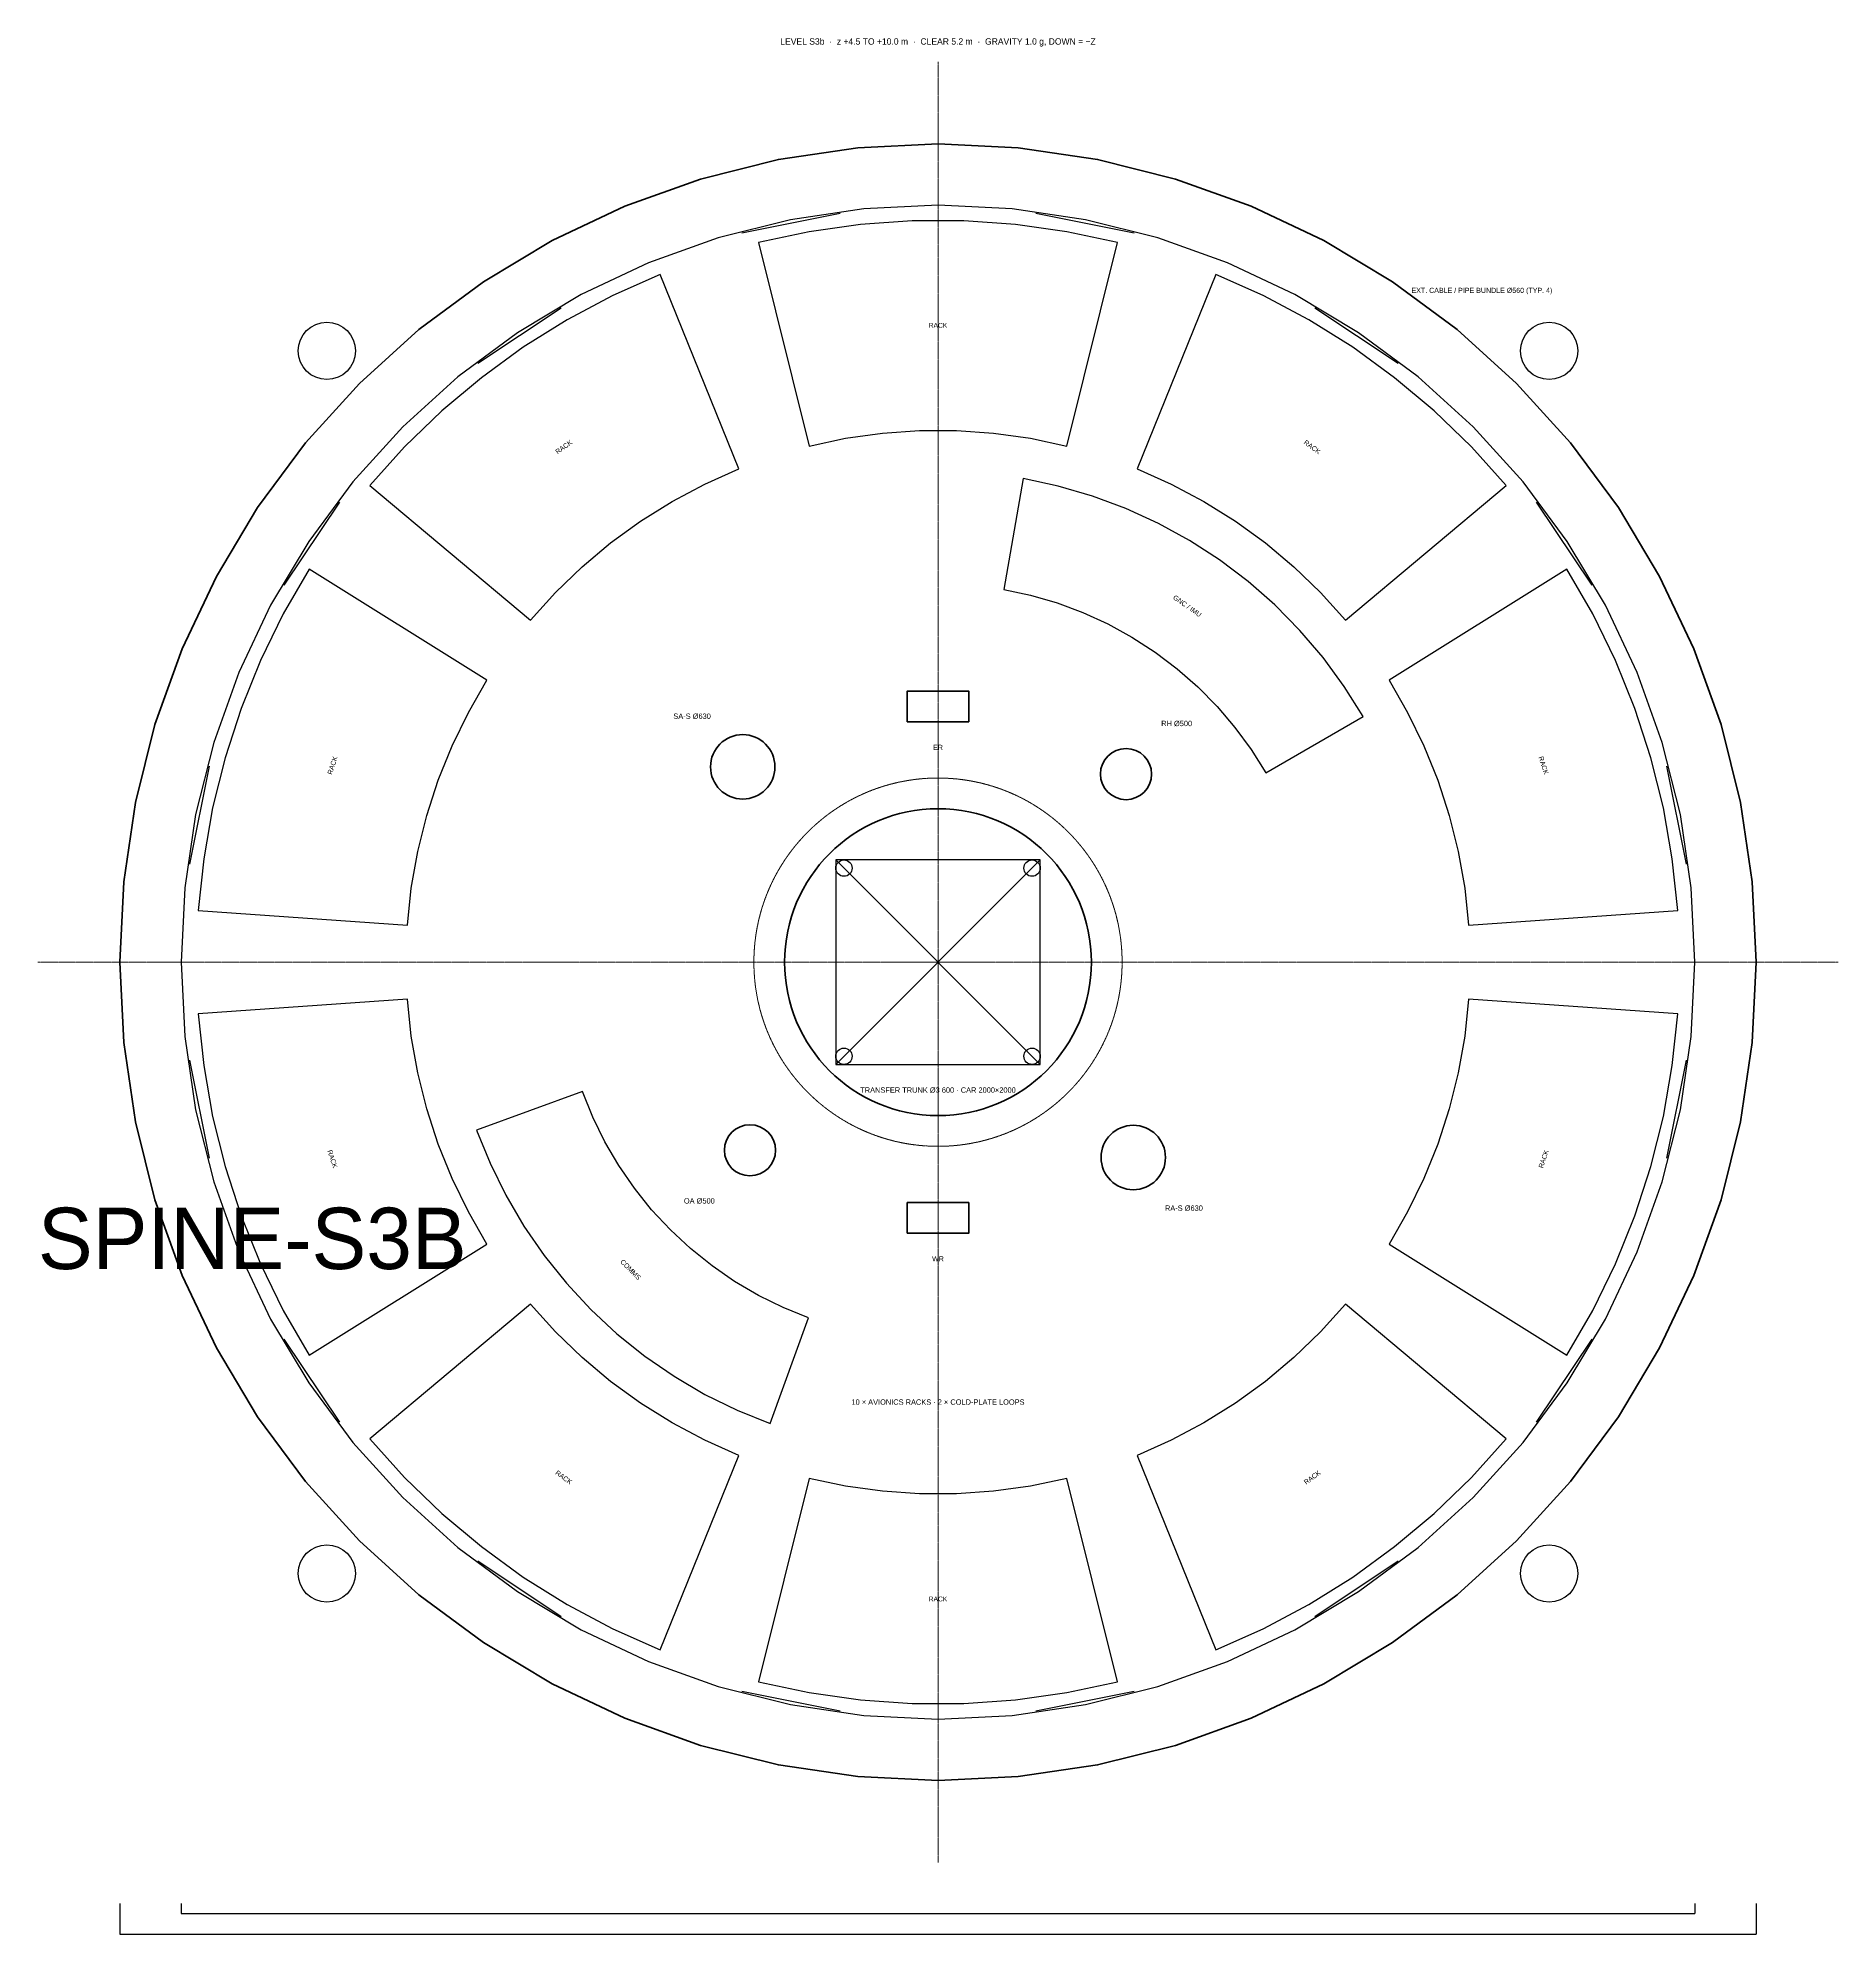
# Model space of a CAD drawing. Header units: millimetres. Extents: x 0 to 221000, y -9500 to 9035.
# Drawn here: x 113000 to 130600, y -9500 to 9035 of the extents above; entities that cross this region are included whole.
import ezdxf
from ezdxf.enums import TextEntityAlignment as Align

# ---------------------------------------------------------------- set-up
doc = ezdxf.new("R2010")
doc.units = ezdxf.units.MM
doc.linetypes.add('CENTER', pattern=[5.08, 3.175, -0.635, 0.635, -0.635])
doc.linetypes.add('DASHED', pattern=[1.524, 1.27, -0.254])
for name, color, linetype, lineweight in [('A-ANNO-DIMS', 2, 'CONTINUOUS', 18), ('A-ANNO-NOTE', 7, 'CONTINUOUS', 18), ('A-ANNO-TEXT', 7, 'CONTINUOUS', 25), ('A-EQPM', 30, 'CONTINUOUS', 25), ('A-GLAZ', 5, 'CONTINUOUS', 25), ('A-GRID', 9, 'CENTER', 18), ('A-HIDN', 8, 'DASHED', 18), ('A-POCHE', 7, 'CONTINUOUS', 50), ('A-WALL-SHFT', 7, 'CONTINUOUS', 35), ('M-ANNO-TEXT', 7, 'CONTINUOUS', 25), ('M-DUCT-OAIR', 3, 'CONTINUOUS', 35), ('M-DUCT-RETN', 30, 'CONTINUOUS', 35), ('M-DUCT-SUPP', 5, 'CONTINUOUS', 35)]:
    doc.layers.add(name, color=color, linetype=linetype, lineweight=lineweight)
doc.layers.add('A-VOID', color=7, linetype='CONTINUOUS')
doc.styles.add('OpenSansCondensed-Light', font='OpenSansCondensed-Light.ttf')
doc.dimstyles.new('EZDXF', dxfattribs={"dimtxt": 0.25, "dimasz": 0.175, "dimexe": 0.375, "dimexo": 0.125, "dimgap": 0.1, "dimtad": 1, "dimlfac": 100, "dimzin": 12, "dimdsep": 46, "dimtxsty": 'OpenSansCondensed-Light', "dimblk": 'ARCHTICK', "dimcen": 2.5, "dimazin": 3, "dimtfac": 0.5, "dimtmove": 2, "dimatfit": 3})

# ---------------------------------------------------------------- blocks, each defined once
blk = doc.blocks.new('_ARCHTICK')
at = {"color": 0, "linetype": 'BYBLOCK', "const_width": 0.15}
blk.add_lwpolyline([(-0.5, -0.5), (0.5, 0.5)], dxfattribs=at)

msp = doc.modelspace()

# ---------------------------------------------------------------- linework, layer by layer
at = {"layer": 'A-EQPM'}
for p, q in [((120800, -1000), (122800, 1000)), ((120800, 1000), (122800, -1000))]:
    msp.add_line(p, q, dxfattribs=at)
for points in [[(123553.93374, 7034.64402), (123058.94929, 7139.85621), (122557.83136, 7210.28374), (122053.02135, 7245.5835), (121546.97865, 7245.5835), (121042.16864, 7210.28374), (120541.05071, 7139.85621), (120046.06626, 7034.64402), (120542.00614, 5045.53778), (120897.02948, 5121.00032), (121256.45199, 5171.51386), (121618.52262, 5196.8323), (121981.47738, 5196.8323), (122343.54801, 5171.51386), (122702.97052, 5121.00032), (123057.99386, 5045.53778)], [(119084.1022, 6722.08295), (118621.80919, 6516.25684), (118175, 6278.68418), (117745.85145, 6010.5224), (117336.4543, 5713.07796), (116948.8031, 5387.79998), (116584.78645, 5036.27319), (116246.17779, 4660.21017), (117816.5689, 3342.49557), (118059.43304, 3612.22353), (118320.52085, 3864.35309), (118598.56033, 4097.65592), (118892.1969, 4310.99538), (119200, 4503.3321), (119520.47004, 4673.72904), (119852.04571, 4821.35604)], [(127353.82221, 4660.21017), (127015.21355, 5036.27319), (126651.1969, 5387.79998), (126263.5457, 5713.07796), (125854.14855, 6010.5224), (125425, 6278.68418), (124978.19081, 6516.25684), (124515.8978, 6722.08295), (123747.95429, 4821.35604), (124079.52996, 4673.72904), (124400, 4503.3321), (124707.8031, 4310.99538), (125001.43967, 4097.65592), (125279.47915, 3864.35309), (125540.56696, 3612.22353), (125783.4311, 3342.49557)], [(125956.92194, 2400), (125771.55572, 2695.69011), (125565.19519, 2977.13036), (125338.93122, 3242.833), (125093.95986, 3491.39348), (124831.57609, 3721.49787), (124553.16689, 3931.92981), (124260.204, 4121.57691), (123954.23606, 4289.43667), (123636.88048, 4434.62176), (123309.81483, 4556.36469), (122974.76805, 4654.02192), (122633.51125, 4727.07721), (122442.49826, 3643.78869), (122705.55037, 3587.47523), (122963.8156, 3512.19778), (123215.9287, 3418.35427), (123460.55697, 3306.44077), (123696.40725, 3177.04887), (123922.23281, 3030.86256), (124136.8399, 2868.65461), (124339.09406, 2691.28247), (124527.92615, 2499.68377), (124702.33796, 2294.87132), (124861.40753, 2077.9278), (125004.29399, 1850)], [(115651.6513, 3841.91467), (115398.62995, 3403.66883), (115176.79543, 2948.84066), (114987.2285, 2479.64604), (114830.8527, 1998.37083), (114708.42989, 1507.35976), (114620.5565, 1009.00498), (114567.66064, 505.73443), (116612.66694, 362.73366), (116650.60604, 723.70012), (116713.63248, 1081.14079), (116801.43918, 1433.31425), (116913.59837, 1778.50475), (117049.56362, 2115.03054), (117208.67252, 2441.25213), (117390.1499, 2755.58017)], [(129032.33936, 505.73443), (128979.4435, 1009.00498), (128891.57011, 1507.35976), (128769.1473, 1998.37083), (128612.7715, 2479.64604), (128423.20457, 2948.84066), (128201.37005, 3403.66883), (127948.3487, 3841.91467), (126209.8501, 2755.58017), (126391.32748, 2441.25213), (126550.43638, 2115.03054), (126686.40163, 1778.50475), (126798.56082, 1433.31425), (126886.36752, 1081.14079), (126949.39396, 723.70012), (126987.33306, 362.73366)], [(120800, -1000), (122800, -1000), (122800, 1000), (120800, 1000)], [(114567.66064, -505.73443), (114620.5565, -1009.00498), (114708.42989, -1507.35976), (114830.8527, -1998.37083), (114987.2285, -2479.64604), (115176.79543, -2948.84066), (115398.62995, -3403.66883), (115651.6513, -3841.91467), (117390.1499, -2755.58017), (117208.67252, -2441.25213), (117049.56362, -2115.03054), (116913.59837, -1778.50475), (116801.43918, -1433.31425), (116713.63248, -1081.14079), (116650.60604, -723.70012), (116612.66694, -362.73366)], [(127948.3487, -3841.91467), (128201.37005, -3403.66883), (128423.20457, -2948.84066), (128612.7715, -2479.64604), (128769.1473, -1998.37083), (128891.57011, -1507.35976), (128979.4435, -1009.00498), (129032.33936, -505.73443), (126987.33306, -362.73366), (126949.39396, -723.70012), (126886.36752, -1081.14079), (126798.56082, -1433.31425), (126686.40163, -1778.50475), (126550.43638, -2115.03054), (126391.32748, -2441.25213), (126209.8501, -2755.58017)], [(117289.47542, -1641.69669), (117420.67946, -1965.08311), (117575.03332, -2278.08177), (117751.72106, -2579.03812), (117949.80867, -2866.36124), (118168.24904, -3138.5323), (118405.88745, -3394.11255), (118661.4677, -3631.75096), (118933.63876, -3850.19133), (119220.96188, -4048.27894), (119521.91823, -4224.96668), (119834.91689, -4379.32054), (120158.30331, -4510.52458), (120534.52547, -3476.8627), (120285.24844, -3375.72625), (120043.97863, -3256.74515), (119811.99145, -3120.54835), (119590.51321, -2967.85581), (119380.71469, -2799.4747), (119183.70491, -2616.29509), (119000.5253, -2419.28531), (118832.14419, -2209.48679), (118679.45165, -1988.00855), (118543.25485, -1756.02137), (118424.27375, -1514.75156), (118323.1373, -1265.47453)], [(116246.17779, -4660.21017), (116584.78645, -5036.27319), (116948.8031, -5387.79998), (117336.4543, -5713.07796), (117745.85145, -6010.5224), (118175, -6278.68418), (118621.80919, -6516.25684), (119084.1022, -6722.08295), (119852.04571, -4821.35604), (119520.47004, -4673.72904), (119200, -4503.3321), (118892.1969, -4310.99538), (118598.56033, -4097.65592), (118320.52085, -3864.35309), (118059.43304, -3612.22353), (117816.5689, -3342.49557)], [(124515.8978, -6722.08295), (124978.19081, -6516.25684), (125425, -6278.68418), (125854.14855, -6010.5224), (126263.5457, -5713.07796), (126651.1969, -5387.79998), (127015.21355, -5036.27319), (127353.82221, -4660.21017), (125783.4311, -3342.49557), (125540.56696, -3612.22353), (125279.47915, -3864.35309), (125001.43967, -4097.65592), (124707.8031, -4310.99538), (124400, -4503.3321), (124079.52996, -4673.72904), (123747.95429, -4821.35604)], [(120046.06626, -7034.64402), (120541.05071, -7139.85621), (121042.16864, -7210.28374), (121546.97865, -7245.5835), (122053.02135, -7245.5835), (122557.83136, -7210.28374), (123058.94929, -7139.85621), (123553.93374, -7034.64402), (123057.99386, -5045.53778), (122702.97052, -5121.00032), (122343.54801, -5171.51386), (121981.47738, -5196.8323), (121618.52262, -5196.8323), (121256.45199, -5171.51386), (120897.02948, -5121.00032), (120542.00614, -5045.53778)]]:
    msp.add_lwpolyline(points, close=True, dxfattribs=at)
for centre, radius in [((115824.9477, 5975.0523), 280), ((127775.0523, 5975.0523), 280), ((120880.76118, 919.23882), 80), ((122719.23882, 919.23882), 80), ((120880.76118, -919.23882), 80), ((122719.23882, -919.23882), 80), ((115824.9477, -5975.0523), 280), ((127775.0523, -5975.0523), 280)]:
    msp.add_circle(centre, radius, dxfattribs=at)
at = {"layer": 'A-GLAZ'}
for p, q in [((120843.10223, 7317.70091), (119883.69536, 7126.86302)), ((123716.30464, 7126.86302), (122756.89777, 7317.70091)), ((118115.57884, 6394.48518), (117302.23296, 5851.02484)), ((126297.76704, 5851.02484), (125484.42116, 6394.48518)), ((115948.97516, 4497.76704), (115405.51482, 3684.42116)), ((128194.48518, 3684.42116), (127651.02484, 4497.76704)), ((114673.13698, 1916.30464), (114482.29909, 956.89777)), ((129117.70091, 956.89777), (128926.86302, 1916.30464)), ((114482.29909, -956.89777), (114673.13698, -1916.30464)), ((128926.86302, -1916.30464), (129117.70091, -956.89777)), ((115405.51482, -3684.42116), (115948.97516, -4497.76704)), ((127651.02484, -4497.76704), (128194.48518, -3684.42116)), ((117302.23296, -5851.02484), (118115.57884, -6394.48518)), ((125484.42116, -6394.48518), (126297.76704, -5851.02484)), ((119883.69536, -7126.86302), (120843.10223, -7317.70091)), ((122756.89777, -7317.70091), (123716.30464, -7126.86302))]:
    msp.add_line(p, q, dxfattribs=at)
at = {"layer": 'A-GRID'}
for q in [(121800, 8800), (113000, 0), (130600, 0), (121800, -8800)]:
    msp.add_line((121800, 0), q, dxfattribs=at)
at = {"layer": 'A-HIDN'}
msp.add_circle((121800, 0), 1800, dxfattribs=at)
at = {"layer": 'A-POCHE'}
msp.add_lwpolyline([(129800, 0), (129761.47781, 784.13712), (129646.28224, 1560.72258), (129455.52269, 2322.27742), (129191.03626, 3061.46746), (128855.37011, 3771.17389), (128451.7569, 4444.56186), (127984.08363, 5075.14627), (127456.85425, 5656.85425), (126875.14627, 6184.08363), (126244.56186, 6651.7569), (125571.17389, 7055.37011), (124861.46746, 7391.03626), (124122.27742, 7655.52269), (123360.72258, 7846.28224), (122584.13712, 7961.47781), (121800, 8000), (121015.86288, 7961.47781), (120239.27742, 7846.28224), (119477.72258, 7655.52269), (118738.53254, 7391.03626), (118028.82611, 7055.37011), (117355.43814, 6651.7569), (116724.85373, 6184.08363), (116143.14575, 5656.85425), (115615.91637, 5075.14627), (115148.2431, 4444.56186), (114744.62989, 3771.17389), (114408.96374, 3061.46746), (114144.47731, 2322.27742), (113953.71776, 1560.72258), (113838.52219, 784.13712), (113800, 0), (113838.52219, -784.13712), (113953.71776, -1560.72258), (114144.47731, -2322.27742), (114408.96374, -3061.46746), (114744.62989, -3771.17389), (115148.2431, -4444.56186), (115615.91637, -5075.14627), (116143.14575, -5656.85425), (116724.85373, -6184.08363), (117355.43814, -6651.7569), (118028.82611, -7055.37011), (118738.53254, -7391.03626), (119477.72258, -7655.52269), (120239.27742, -7846.28224), (121015.86288, -7961.47781), (121800, -8000), (122584.13712, -7961.47781), (123360.72258, -7846.28224), (124122.27742, -7655.52269), (124861.46746, -7391.03626), (125571.17389, -7055.37011), (126244.56186, -6651.7569), (126875.14627, -6184.08363), (127456.85425, -5656.85425), (127984.08363, -5075.14627), (128451.7569, -4444.56186), (128855.37011, -3771.17389), (129191.03626, -3061.46746), (129455.52269, -2322.27742), (129646.28224, -1560.72258), (129761.47781, -784.13712)], close=True, dxfattribs=at)
at = {"layer": 'A-VOID'}
msp.add_lwpolyline([(129200, 0), (129164.36698, 725.32684), (129057.81107, 1443.66838), (128881.35848, 2148.10661), (128636.70854, 2831.8574), (128326.21736, 3488.33585), (127952.87513, 4111.21972), (127520.27735, 4694.5103), (127032.59018, 5232.59018), (126494.5103, 5720.27735), (125911.21972, 6152.87513), (125288.33585, 6526.21736), (124631.8574, 6836.70854), (123948.10661, 7081.35848), (123243.66838, 7257.81107), (122525.32684, 7364.36698), (121800, 7400), (121074.67316, 7364.36698), (120356.33162, 7257.81107), (119651.89339, 7081.35848), (118968.1426, 6836.70854), (118311.66415, 6526.21736), (117688.78028, 6152.87513), (117105.4897, 5720.27735), (116567.40982, 5232.59018), (116079.72265, 4694.5103), (115647.12487, 4111.21972), (115273.78264, 3488.33585), (114963.29146, 2831.8574), (114718.64152, 2148.10661), (114542.18893, 1443.66838), (114435.63302, 725.32684), (114400, 0), (114435.63302, -725.32684), (114542.18893, -1443.66838), (114718.64152, -2148.10661), (114963.29146, -2831.8574), (115273.78264, -3488.33585), (115647.12487, -4111.21972), (116079.72265, -4694.5103), (116567.40982, -5232.59018), (117105.4897, -5720.27735), (117688.78028, -6152.87513), (118311.66415, -6526.21736), (118968.1426, -6836.70854), (119651.89339, -7081.35848), (120356.33162, -7257.81107), (121074.67316, -7364.36698), (121800, -7400), (122525.32684, -7364.36698), (123243.66838, -7257.81107), (123948.10661, -7081.35848), (124631.8574, -6836.70854), (125288.33585, -6526.21736), (125911.21972, -6152.87513), (126494.5103, -5720.27735), (127032.59018, -5232.59018), (127520.27735, -4694.5103), (127952.87513, -4111.21972), (128326.21736, -3488.33585), (128636.70854, -2831.8574), (128881.35848, -2148.10661), (129057.81107, -1443.66838), (129164.36698, -725.32684)], close=True, dxfattribs=at)
at = {"layer": 'A-WALL-SHFT'}
for points in [[(121500, 2350), (122100, 2350), (122100, 2650), (121500, 2650)], [(121500, -2650), (122100, -2650), (122100, -2350), (121500, -2350)]]:
    msp.add_lwpolyline(points, close=True, dxfattribs=at)
msp.add_circle((121800, 0), 1500, dxfattribs=at)
at = {"layer": 'M-DUCT-OAIR'}
msp.add_circle((119961.52237, -1838.47763), 250, dxfattribs=at)
at = {"layer": 'M-DUCT-RETN'}
for centre, radius in [((123638.47763, 1838.47763), 250), ((123709.18831, -1909.18831), 315)]:
    msp.add_circle(centre, radius, dxfattribs=at)
at = {"layer": 'M-DUCT-SUPP'}
msp.add_circle((119890.81169, 1909.18831), 315, dxfattribs=at)

# ---------------------------------------------------------------- texts
at = {"layer": 'A-ANNO-NOTE'}
for s, height, p in [('LEVEL S3b  ·  z +4.5 TO +10.0 m  ·  CLEAR 5.2 m  ·  GRAVITY 1.0 g, DOWN = −Z', 62.5, (121800, 9000)), ('EXT. CABLE / PIPE BUNDLE Ø560 (TYP. 4)', 50, (127117.7573, 6566.88337)), ('RACK', 47.5, (121800, 6225)), ('ER', 50, (121800, 2100)), ('TRANSFER TRUNK Ø3 600 · CAR 2000×2000', 52.5, (121800, -1250)), ('WR', 50, (121800, -2900)), ('10 × AVIONICS RACKS · 2 × COLD-PLATE LOOPS', 52.5, (121800, -4300)), ('RACK', 47.5, (121800, -6225))]:
    msp.add_text(s, height=height, dxfattribs=at).set_placement(p, align=Align.MIDDLE_CENTER)
for s, rotation, p in [('RACK', 36, (118141.0368, 5036.13079)), ('RACK', -36, (125458.9632, 5036.13079)), ('GNC / IMU', -35, (124237.69985, 3481.39619)), ('RACK', 72, (115879.67319, 1923.63079)), ('RACK', -72, (127720.32681, 1923.63079)), ('RACK', -72, (115879.67319, -1923.63079)), ('RACK', 72, (127720.32681, -1923.63079)), ('COMMS', -45, (118794.79618, -3005.20382)), ('RACK', -36, (118141.0368, -5036.13079)), ('RACK', 36, (125458.9632, -5036.13079))]:
    msp.add_text(s, height=47.5, rotation=rotation, dxfattribs=at).set_placement(p, align=Align.MIDDLE_CENTER)
at = {"layer": 'A-ANNO-TEXT'}
msp.add_text('SPINE-S3B', height=600, dxfattribs=at).set_placement((113000, -3000))
at = {"layer": 'M-ANNO-TEXT'}
for s, p in [('SA-S Ø630', (119395.83694, 2404.16306)), ('RH Ø500', (124133.45238, 2333.45238)), ('OA Ø500', (119466.54762, -2333.45238)), ('RA-S Ø630', (124204.16306, -2404.16306))]:
    msp.add_text(s, height=52.5, dxfattribs=at).set_placement(p, align=Align.MIDDLE_CENTER)

# ---------------------------------------------------------------- dimensions: what is measured, and where the dimension line sits
at = {"layer": 'A-ANNO-DIMS'}
for base, p1, p2 in [((113800, -9500), (113800, -9200), (129800, -9200)), ((114400, -9300), (114400, -9200), (129200, -9200))]:
    msp.add_linear_dim(base=base, p1=p1, p2=p2, dimstyle='EZDXF', dxfattribs=at).render()

doc.saveas('drawing.dxf')
